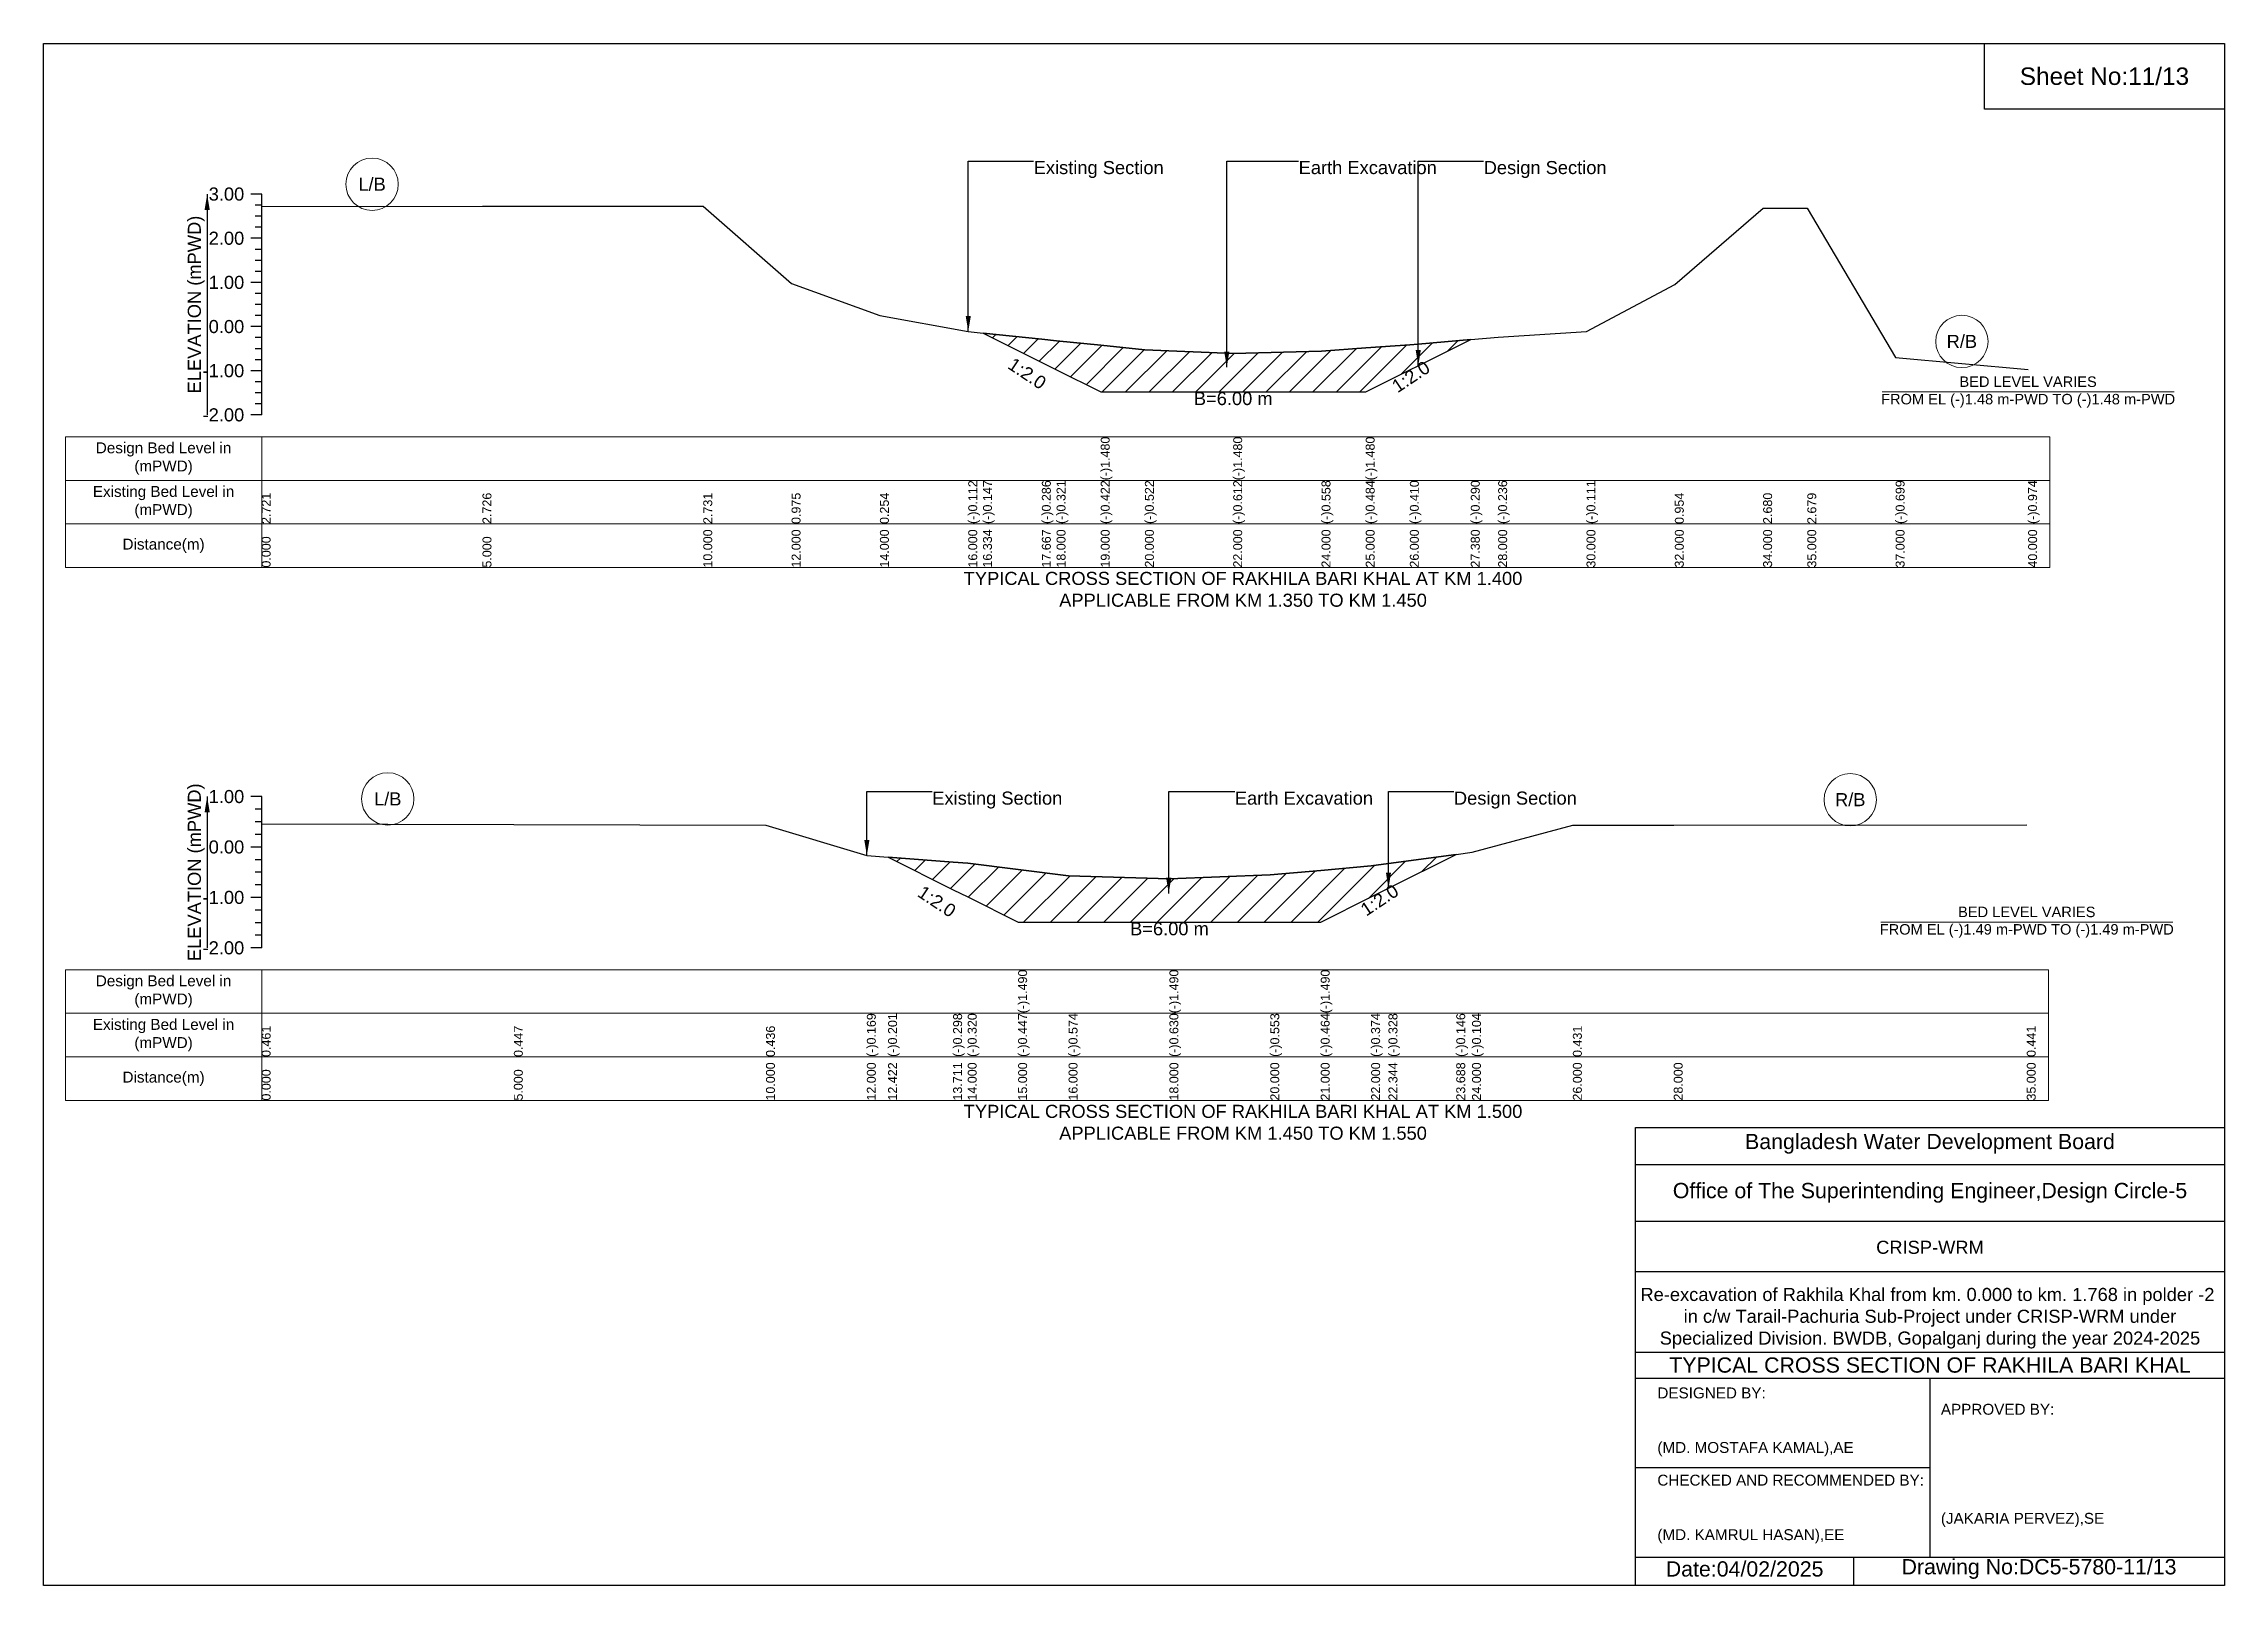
# Model space of a CAD drawing. Header units: inches. Extents: x 91000 to 238000, y -5656 to 6588.
# Drawn here: x 200000 to 208000, y -5656 to 0 of the extents above; entities that cross this region are included whole.
import ezdxf

# ---------------------------------------------------------------- set-up
doc = ezdxf.new("R2010")
doc.units = ezdxf.units.IN
doc.header["$LTSCALE"] = 7
doc.header["$MEASUREMENT"] = 0
for name, color, linetype, lineweight in [('Cross section Data Border', 7, 'Continuous', 9), ('Cross Section Labels', 7, 'Continuous', 9), ('Existing_Bed_Level for Xsection', 7, 'Continuous', 25)]:
    doc.layers.add(name, color=color, linetype=linetype, lineweight=lineweight)
doc.styles.get("Standard").update_dxf_attribs({"font": 'arial.ttf'})
doc.dimstyles.get("Standard").update_dxf_attribs({"dimtxt": 0.18, "dimasz": 0.18, "dimexe": 0.18, "dimexo": 0.0625, "dimgap": 0.09, "dimtad": 0, "dimtih": 1, "dimtoh": 1, "dimdec": 4, "dimzin": 0, "dimdsep": 46, "dimtxsty": 'Standard', "dimcen": 0.09, "dimadec": 0, "dimazin": 0, "dimtfac": 1, "dimtdec": 4, "dimtofl": 0, "dimtmove": 0, "dimatfit": 3, "dimfxl": 1, "dimtolj": 1, "dimtzin": 0, "dimarcsym": 0})

msp = doc.modelspace()

# ---------------------------------------------------------------- texts
at = {"attachment_point": 5}
for s, insert, char_height in [('Sheet No:11/13', (207560, -120), 64), ('Bangladesh Water Development Board', (206920, -4036), 56), ('Office of The Superintending Engineer,Design Circle-5', (206920, -4216), 56)]:
    msp.add_mtext(s, dxfattribs=dict(at, insert=insert, char_height=char_height))
for s, insert, char_height, width, attachment_point in [('CRISP-WRM', (206920, -4416), 48, 2240, 5), ('Re-excavation of Rakhila Khal from km. 0.000 to km. 1.768 in polder -2  in c/w Tarail-Pachuria Sub-Project under CRISP-WRM under Specialized Division. BWDB, Gopalganj during the year 2024-2025', (206920, -4676), 48, 2160, 5), ('TYPICAL CROSS SECTION OF RAKHILA BARI KHAL', (206920, -4848), 56, 2240, 5), ('DESIGNED BY:^J^J^J(MD. MOSTAFA KAMAL),AE', (205920, -5056), 40, 1120, 4), ('APPROVED BY:^J^J^J^J^J^J(JAKARIA PERVEZ),SE', (206960, -5216), 40, 1120, 4), ('CHECKED AND RECOMMENDED BY:^J^J^J(MD. KAMRUL HASAN),EE', (205920, -5376), 40, 1120, 4), ('Date:04/02/2025', (206240, -5596), 56, 1120, 5), ('Drawing No:DC5-5780-11/13', (207320, -5596), 56, 1760, 5)]:
    msp.add_mtext(s, dxfattribs=dict(insert=insert, char_height=char_height, width=width, attachment_point=attachment_point))
at = {"layer": 'Cross section Data Border', "char_height": 40, "width": 640, "attachment_point": 5}
for s, insert in [('Design Bed Level in (mPWD)', (200440, -1522.2)), ('Existing Bed Level in (mPWD)', (200440, -1682.2)), ('Distance(m)', (200440, -1842.2)), ('Design Bed Level in (mPWD)', (200440, -3477.4)), ('Existing Bed Level in (mPWD)', (200440, -3637.4)), ('Distance(m)', (200440, -3797.4))]:
    msp.add_mtext(s, dxfattribs=dict(at, insert=insert))
at = {"layer": 'Cross Section Labels'}
for s, insert, char_height, attachment_point in [('Existing Section', (203632, -430.7), 48, 1), ('Earth Excavation', (204604, -430.7), 48, 1), ('Design Section', (205282.8, -430.7), 48, 1), ('L/B', (201205, -516), 48, 5), ('R/B', (207037, -1092.7), 48, 5), ('B=6.00 m', (204364, -1278), 48, 2), ('BED LEVEL VARIES ^JFROM EL (-)1.48 m-PWD TO (-)1.48 m-PWD', (207280, -1278), 38.4, 5), ('TYPICAL CROSS SECTION OF RAKHILA BARI KHAL AT KM 1.400^JAPPLICABLE FROM KM 1.350 TO KM 1.450', (204400, -2002.2), 48, 5), ('L/B', (201262.5, -2771), 48, 5), ('Existing Section', (203260, -2743.9), 48, 1), ('Earth Excavation', (204370, -2743.9), 48, 1), ('Design Section', (205173.6, -2743.9), 48, 1), ('R/B', (206627.5, -2773.8), 48, 5), ('BED LEVEL VARIES ^JFROM EL (-)1.49 m-PWD TO (-)1.49 m-PWD', (207275, -3223.1), 38.4, 5), ('B=6.00 m', (204130, -3223.1), 48, 2), ('TYPICAL CROSS SECTION OF RAKHILA BARI KHAL AT KM 1.500^JAPPLICABLE FROM KM 1.450 TO KM 1.550', (204400, -3957.4), 48, 5)]:
    msp.add_mtext(s, dxfattribs=dict(at, insert=insert, char_height=char_height, attachment_point=attachment_point))
at = {"layer": 'Cross Section Labels', "char_height": 48, "attachment_point": 2}
for insert, rotation in [((203621.5, -1190.2), 326.30993), ((205002.3, -1201.8), 33.69007), ((203290.3, -3127), 326.30993), ((204887.4, -3121.9), 33.69007)]:
    msp.add_mtext('1:2.0', dxfattribs=dict(at, insert=insert, rotation=rotation))
at = {"layer": 'Existing_Bed_Level for Xsection', "char_height": 48, "attachment_point": 6}
for s, insert in [('3.00', (200736, -552.2)), ('2.00', (200736, -714.2)), ('1.00', (200736, -876.2)), ('0.00', (200736, -1038.2)), ('-1.00', (200736, -1200.2)), ('-2.00', (200736, -1362.2)), ('1.00', (200736, -2762.4)), ('0.00', (200736, -2947.4)), ('-1.00', (200736, -3132.4)), ('-2.00', (200736, -3317.4))]:
    msp.add_mtext(s, dxfattribs=dict(at, insert=insert))
at = {"layer": 'Existing_Bed_Level for Xsection', "rotation": 90}
for s, insert, char_height, attachment_point in [('ELEVATION (mPWD)', (200560, -957.2), 48, 5), ('(-)1.480', (203878, -1602.2), 32.8, 1), ('(-)1.480', (204364, -1602.2), 32.8, 1), ('(-)1.480', (204850, -1602.2), 32.8, 1), ('2.721', (200800, -1762.2), 32.8, 1), ('2.726', (201610, -1762.2), 32.8, 1), ('2.731', (202420, -1762.2), 32.8, 1), ('0.975', (202744, -1762.2), 32.8, 1), ('0.254', (203068, -1762.2), 32.8, 1), ('(-)0.112', (203392, -1762.2), 32.8, 1), ('(-)0.147', (203446.1, -1762.2), 32.8, 1), ('(-)0.286', (203662, -1762.2), 32.8, 1), ('(-)0.321', (203716, -1762.2), 32.8, 1), ('(-)0.422', (203878, -1762.2), 32.8, 1), ('(-)0.522', (204040, -1762.2), 32.8, 1), ('(-)0.612', (204364, -1762.2), 32.8, 1), ('(-)0.558', (204688, -1762.2), 32.8, 1), ('(-)0.484', (204850, -1762.2), 32.8, 1), ('(-)0.410', (205012, -1762.2), 32.8, 1), ('(-)0.290', (205235.6, -1762.2), 32.8, 1), ('(-)0.236', (205336, -1762.2), 32.8, 1), ('(-)0.111', (205660, -1762.2), 32.8, 1), ('0.954', (205984, -1762.2), 32.8, 1), ('2.680', (206308, -1762.2), 32.8, 1), ('2.679', (206470, -1762.2), 32.8, 1), ('(-)0.699', (206794, -1762.2), 32.8, 1), ('(-)0.974', (207280, -1762.2), 32.8, 1), ('0.000', (200800, -1922.2), 32.8, 1), ('5.000', (201610, -1922.2), 32.8, 1), ('10.000', (202420, -1922.2), 32.8, 1), ('12.000', (202744, -1922.2), 32.8, 1), ('14.000', (203068, -1922.2), 32.8, 1), ('16.000', (203392, -1922.2), 32.8, 1), ('16.334', (203446.1, -1922.2), 32.8, 1), ('17.667', (203662, -1922.2), 32.8, 1), ('18.000', (203716, -1922.2), 32.8, 1), ('19.000', (203878, -1922.2), 32.8, 1), ('20.000', (204040, -1922.2), 32.8, 1), ('22.000', (204364, -1922.2), 32.8, 1), ('24.000', (204688, -1922.2), 32.8, 1), ('25.000', (204850, -1922.2), 32.8, 1), ('26.000', (205012, -1922.2), 32.8, 1), ('27.380', (205235.6, -1922.2), 32.8, 1), ('28.000', (205336, -1922.2), 32.8, 1), ('30.000', (205660, -1922.2), 32.8, 1), ('32.000', (205984, -1922.2), 32.8, 1), ('34.000', (206308, -1922.2), 32.8, 1), ('35.000', (206470, -1922.2), 32.8, 1), ('37.000', (206794, -1922.2), 32.8, 1), ('40.000', (207280, -1922.2), 32.8, 1), ('ELEVATION (mPWD)', (200560, -3039.9), 48, 5), ('(-)1.490', (203575, -3557.4), 32.8, 1), ('(-)1.490', (204130, -3557.4), 32.8, 1), ('(-)1.490', (204685, -3557.4), 32.8, 1), ('(-)0.169', (203020, -3717.4), 32.8, 1), ('(-)0.201', (203098, -3717.4), 32.8, 1), ('(-)0.298', (203336.5, -3717.4), 32.8, 1), ('(-)0.320', (203390, -3717.4), 32.8, 1), ('(-)0.447', (203575, -3717.4), 32.8, 1), ('(-)0.574', (203760, -3717.4), 32.8, 1), ('(-)0.630', (204130, -3717.4), 32.8, 1), ('(-)0.553', (204500, -3717.4), 32.8, 1), ('(-)0.464', (204685, -3717.4), 32.8, 1), ('(-)0.374', (204870, -3717.4), 32.8, 1), ('(-)0.328', (204933.6, -3717.4), 32.8, 1), ('(-)0.146', (205182.2, -3717.4), 32.8, 1), ('(-)0.104', (205240, -3717.4), 32.8, 1), ('0.461', (200800, -3717.4), 32.8, 1), ('0.447', (201725, -3717.4), 32.8, 1), ('0.436', (202650, -3717.4), 32.8, 1), ('0.431', (205610, -3717.4), 32.8, 1), ('0.441', (207275, -3717.4), 32.8, 1), ('10.000', (202650, -3877.4), 32.8, 1), ('12.000', (203020, -3877.4), 32.8, 1), ('12.422', (203098, -3877.4), 32.8, 1), ('13.711', (203336.5, -3877.4), 32.8, 1), ('14.000', (203390, -3877.4), 32.8, 1), ('15.000', (203575, -3877.4), 32.8, 1), ('16.000', (203760, -3877.4), 32.8, 1), ('18.000', (204130, -3877.4), 32.8, 1), ('20.000', (204500, -3877.4), 32.8, 1), ('21.000', (204685, -3877.4), 32.8, 1), ('22.000', (204870, -3877.4), 32.8, 1), ('22.344', (204933.6, -3877.4), 32.8, 1), ('23.688', (205182.2, -3877.4), 32.8, 1), ('24.000', (205240, -3877.4), 32.8, 1), ('26.000', (205610, -3877.4), 32.8, 1), ('28.000', (205980, -3877.4), 32.8, 1), ('35.000', (207275, -3877.4), 32.8, 1), ('0.000', (200800, -3877.4), 32.8, 1), ('5.000', (201725, -3877.4), 32.8, 1)]:
    msp.add_mtext(s, dxfattribs=dict(at, insert=insert, char_height=char_height, attachment_point=attachment_point))

# ---------------------------------------------------------------- hatches: boundary and pattern name
at = {"layer": 'Existing_Bed_Level for Xsection'}
h = msp.add_hatch(dxfattribs=at)
h.set_pattern_fill('ANSI31', color=256, scale=486, style=0)
h.paths.add_polyline_path([(203446.1, -1062), (203662, -1170), (203716, -1197), (203878, -1278), (204040, -1278), (204364, -1278), (204688, -1278), (204850, -1278), (205012, -1197), (205042.8, -1181.6), (205235.6, -1085.2), (205042.8, -1102), (205012, -1104.6), (204850, -1116.6), (204688, -1128.6), (204364, -1137.4), (204040, -1122.8), (203878, -1106.5), (203716, -1090.2), (203662, -1084.6)])
h = msp.add_hatch(dxfattribs=at)
h.set_pattern_fill('ANSI31', color=256, scale=555, style=0)
h.paths.add_polyline_path([(203098, -2984.6), (203336.5, -3103.9), (203390, -3130.6), (203575, -3223.1), (203760, -3223.1), (204130, -3223.1), (204500, -3223.1), (204685, -3223.1), (204870, -3130.6), (204933.6, -3098.8), (205182.2, -2974.5), (204933.6, -3008.1), (204870, -3016.6), (204685, -3033.2), (204500, -3049.8), (204130, -3064), (203760, -3053.6), (203575, -3030.1), (203390, -3006.7), (203336.5, -3002.6)])

# ---------------------------------------------------------------- linework, layer by layer
for points in [[(200000, 0), (208000, 0), (208000, -5656), (200000, -5656)], [(207120, 0), (208000, 0), (208000, -240), (207120, -240)]]:
    msp.add_lwpolyline(points, close=True)
for points in [[(205840, -5656), (205840, -3976), (208000, -3976)], [(205840, -4112), (208000, -4112)], [(205840, -4320), (208000, -4320)], [(205840, -4504), (208000, -4504)], [(205840, -4800), (208000, -4800)], [(205840, -4896), (208000, -4896)], [(206920, -4896), (206920, -5552)], [(205840, -5224), (206920, -5224)], [(205840, -5552), (208000, -5552)], [(206640, -5552), (206640, -5656)]]:
    msp.add_lwpolyline(points)
at = {"layer": 'Cross section Data Border'}
for points in [[(200080, -1442.2), (207360, -1442.2), (207360, -1922.2), (200080, -1922.2)], [(200080, -3397.4), (207355, -3397.4), (207355, -3877.4), (200080, -3877.4)]]:
    msp.add_lwpolyline(points, close=True, dxfattribs=at)
for points in [[(200800, -1442.2), (200800, -1922.2)], [(200080, -1602.2), (207360, -1602.2)], [(200080, -1762.2), (207360, -1762.2)], [(200800, -3397.4), (200800, -3877.4)], [(200080, -3557.4), (207355, -3557.4)], [(200080, -3717.4), (207355, -3717.4)]]:
    msp.add_lwpolyline(points, dxfattribs=at)
at = {"layer": 'Cross Section Labels'}
for points in [[(206744.2, -1278), (207815.8, -1278)], [(206739.2, -3223.1), (207810.8, -3223.1)]]:
    msp.add_lwpolyline(points, dxfattribs=at)
for centre in [(201205, -516), (207037, -1092.7), (201262.5, -2771), (206627.5, -2773.8)]:
    msp.add_circle(centre, 96, dxfattribs=at)
at = {"layer": 'Existing_Bed_Level for Xsection'}
for points in [[(200800, -552.2), (200760, -552.2)], [(200800, -1362.2), (200800, -1200.2), (200800, -1038.2), (200800, -876.2), (200800, -714.2), (200800, -552.2)], [(200800, -592.7), (200776, -592.7)], [(200800, -633.2), (200776, -633.2)], [(200800, -597.4), (201610, -596.6), (202420, -595.8), (202744, -880.3), (203068, -997.1), (203392, -1056.4), (203446.1, -1062), (203662, -1084.6), (203716, -1090.2), (203878, -1106.5), (203878, -1106.5), (204040, -1122.8), (204364, -1137.4), (204364, -1137.4), (204688, -1128.6), (204850, -1116.6), (204850, -1116.6), (205012, -1104.6), (205042.8, -1102), (205235.6, -1085.2), (205336, -1076.4), (205660, -1056.2), (205984, -883.7), (206308, -604.1), (206470, -604.2), (206794, -1151.5), (207280, -1196)], [(200800, -714.2), (200760, -714.2)], [(200800, -673.7), (200776, -673.7)], [(200800, -754.7), (200776, -754.7)], [(200800, -795.2), (200776, -795.2)], [(200800, -876.2), (200760, -876.2)], [(200800, -835.7), (200776, -835.7)], [(200800, -916.7), (200776, -916.7)], [(200800, -957.2), (200776, -957.2)], [(200800, -1038.2), (200760, -1038.2)], [(200800, -997.7), (200776, -997.7)], [(200800, -1078.7), (200776, -1078.7)], [(200800, -1119.2), (200776, -1119.2)], [(200800, -1159.7), (200776, -1159.7)], [(200800, -1200.2), (200760, -1200.2)], [(200800, -1240.7), (200776, -1240.7)], [(200800, -1281.2), (200776, -1281.2)], [(200800, -1321.7), (200776, -1321.7)], [(200800, -1362.2), (200760, -1362.2)], [(200800, -2762.4), (200760, -2762.4)], [(200800, -3317.4), (200800, -3132.4), (200800, -2947.4), (200800, -2762.4)], [(200800, -2808.7), (200776, -2808.7)], [(200800, -2854.9), (200776, -2854.9)], [(200800, -2862.2), (201725, -2864.8), (202650, -2866.8), (203020, -2978.7), (203098, -2984.6), (203336.5, -3002.6), (203390, -3006.7), (203575, -3030.1), (203575, -3030.1), (203760, -3053.6), (204130, -3064), (204130, -3064), (204500, -3049.8), (204685, -3033.2), (204685, -3033.2), (204870, -3016.6), (204933.6, -3008.1), (205182.2, -2974.5), (205240, -2966.7), (205610, -2867.7), (205980, -2866.8), (207275, -2865.9)], [(200800, -2947.4), (200760, -2947.4)], [(200800, -2901.2), (200776, -2901.2)], [(200800, -2993.7), (200776, -2993.7)], [(200800, -3039.9), (200776, -3039.9)], [(200800, -3086.2), (200776, -3086.2)], [(200800, -3132.4), (200760, -3132.4)], [(200800, -3178.7), (200776, -3178.7)], [(200800, -3224.9), (200776, -3224.9)], [(200800, -3271.2), (200776, -3271.2)], [(200800, -3317.4), (200760, -3317.4)]]:
    msp.add_lwpolyline(points, dxfattribs=at)
for points in [[(203446.1, -1062), (203446.1, -1062), (203662, -1170), (203716, -1197), (203878, -1278), (203878, -1278), (204040, -1278), (204364, -1278), (204364, -1278), (204688, -1278), (204850, -1278), (204850, -1278), (205012, -1197), (205042.8, -1181.6), (205235.6, -1085.2), (205042.8, -1102), (205012, -1104.6), (204850, -1116.6), (204850, -1116.6), (204688, -1128.6), (204364, -1137.4), (204364, -1137.4), (204040, -1122.8), (203878, -1106.5), (203878, -1106.5), (203716, -1090.2), (203662, -1084.6), (203446.1, -1062)], [(203098, -2984.6), (203098, -2984.6), (203336.5, -3103.9), (203390, -3130.6), (203575, -3223.1), (203575, -3223.1), (203760, -3223.1), (204130, -3223.1), (204130, -3223.1), (204500, -3223.1), (204685, -3223.1), (204685, -3223.1), (204870, -3130.6), (204933.6, -3098.8), (205182.2, -2974.5), (204933.6, -3008.1), (204870, -3016.6), (204685, -3033.2), (204685, -3033.2), (204500, -3049.8), (204130, -3064), (204130, -3064), (203760, -3053.6), (203575, -3030.1), (203575, -3030.1), (203390, -3006.7), (203336.5, -3002.6), (203098, -2984.6)]]:
    msp.add_lwpolyline(points, close=True, dxfattribs=at)

msp.set_redraw_order([(e.dxf.handle, doc.entitydb.next_handle()) for e in msp.query("TEXT MTEXT ATTDEF DIMENSION ARC_DIMENSION")])  # texts and dimensions are drawn at this point

# ---------------------------------------------------------------- leaders
at = {"layer": 'Cross Section Labels', "annotation_type": 0, "has_hookline": 1, "hookline_direction": 0}
for points, text_width in [([(203392, -1056.4), (203392, -430.7), (203631.9, -430.7)], 467.2), ([(204340.4, -1187.1), (204340.4, -430.7), (204603.9, -430.7)], 497), ([(205042.8, -1181.6), (205042.8, -430.7), (205282.7, -430.7)], 441.2), ([(203020, -2978.7), (203020, -2743.9), (203259.9, -2743.9)], 467.2), ([(204127.4, -3117.9), (204127.4, -2743.9), (204369.9, -2743.9)], 497), ([(204933.6, -3098.8), (204933.6, -2743.9), (205173.5, -2743.9)], 441.2)]:
    msp.add_leader(points, dimstyle='Standard', override={"dimasz": 57.6}, dxfattribs=dict(at, text_width=text_width))
at = {"layer": 'Existing_Bed_Level for Xsection'}
for points in [[(200600, -552.2), (200600, -1362.2)], [(200600, -2762.4), (200600, -3317.4)]]:
    msp.add_leader(points, dimstyle='Standard', override={"dimasz": 57.6}, dxfattribs=at)

doc.saveas('drawing.dxf')
